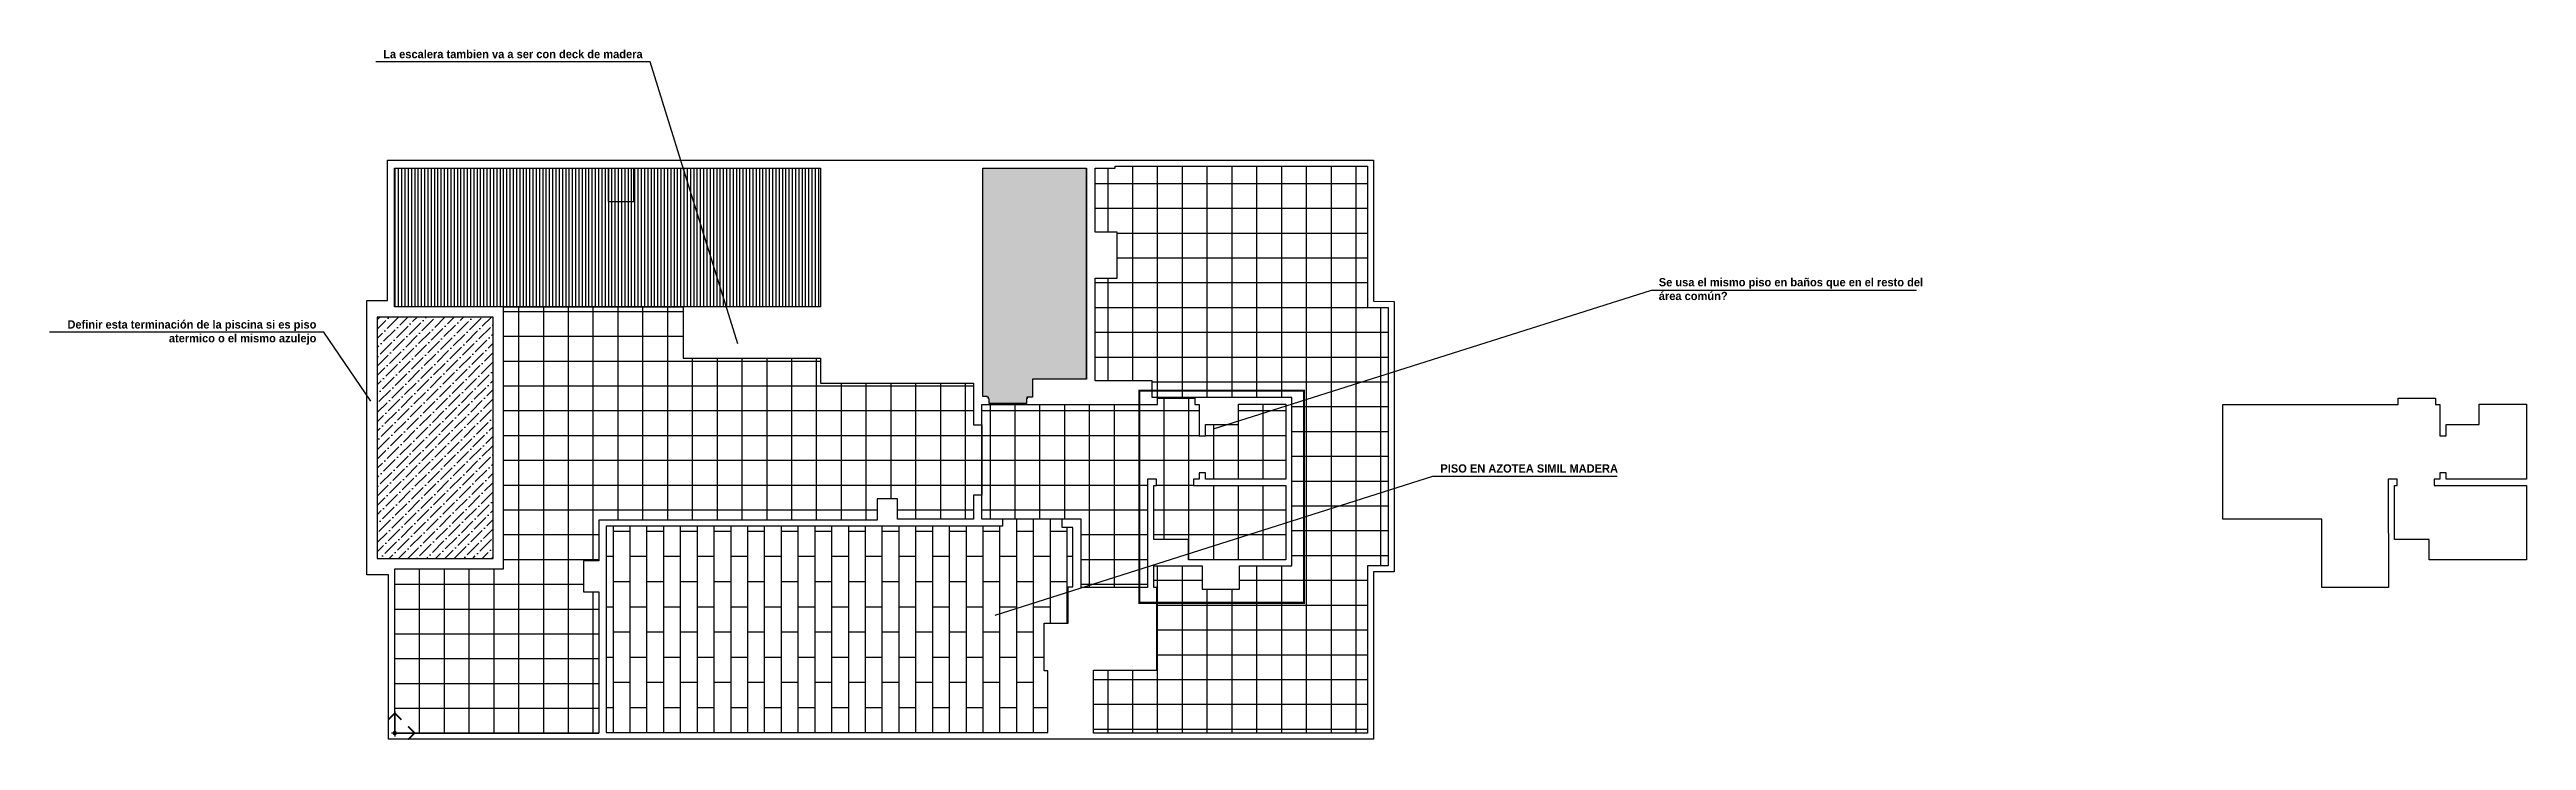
# Model space of a CAD drawing. Header units: metres. Extents: x 320 to 393, y -284 to -70.
# Drawn here: x 333 to 392.9, y -284.4 to -267.7 of the extents above; entities that cross this region are included whole.
import ezdxf

# ---------------------------------------------------------------- set-up
doc = ezdxf.new("R2010")
doc.units = ezdxf.units.M
for name, color, linetype in [('CIELORRASO HT', 123, 'Continuous'), ('contorno', 2, 'Continuous'), ('hatch piso hormigon', 253, 'Continuous'), ('Hatch pisos', 252, 'Continuous'), ('Hatch pisos balcones', 252, 'Continuous')]:
    doc.layers.add(name, color=color, linetype=linetype)
doc.layers.add('CORRECCIONES', color=1, linetype='Continuous', plot=False)
doc.styles.get("Standard").update_dxf_attribs({"font": 'arial.ttf'})
pattern_1 = [(0, (341.3796, -284.189), (0, 0.6), []), (90, (341.3796, -284.189), (-0.6, 4e-17), [])]

msp = doc.modelspace()

# ---------------------------------------------------------------- texts
at = {"layer": 'CORRECCIONES', "char_height": 0.2}
for s, insert, attachment_point in [('{\\fCentury Gothic|b1|i0|c0|p34;La escalera tambien va a ser con deck de madera}', (347.372, -267.663, 0), 3), ('{\\fCentury Gothic|b1|i0|c0|p34;Se usa el mismo piso en baños que en el resto del área común?}', (371.942, -273.181), 1), ('{\\fCentury Gothic|b1|i0|c0|p34;Definir esta terminación de la piscina si es piso atermico o el mismo azulejo}', (339.484, -274.203, 0), 3), ('{\\fCentury Gothic|b1|i0|c0|p34;PISO EN AZOTEA SIMIL MADERA}', (366.661, -277.687, 0), 1)]:
    msp.add_mtext_dynamic_manual_height_columns(s, width=6.47444, gutter_width=0.75, heights=[0], dxfattribs=dict(at, insert=insert, attachment_point=attachment_point))

# ---------------------------------------------------------------- blocks, each defined once
blk = doc.blocks.new('dsdadaaa')
at = {"layer": 'contorno', "color": 1}
for p, q in [((338.433, -127.315), (338.273, -127.315)), ((338.352, -127.395), (338.352, -127.235))]:
    blk.add_line(p, q, dxfattribs=at)
at = {"layer": 'contorno', "color": 3, "const_width": 0.04}
blk.add_lwpolyline([(338.512, -127.635), (338.352, -127.795), (338.192, -127.635), (338.352, -127.795), (338.352, -127.315), (338.832, -127.315), (338.672, -127.475), (338.832, -127.315), (338.672, -127.155)], dxfattribs=at)
at = {"layer": 'contorno', "color": 1}
blk.add_circle((338.353, -127.315), 0.04, dxfattribs=at)

# ---------------------------------------------------------------- hatches: boundary and pattern name
h = msp.add_hatch()
h.set_pattern_fill('ANSI36', color=62, scale=0.05)
h.paths.add_polyline_path([(343.756, -274.126), (340.956, -274.126), (340.956, -279.964), (343.756, -279.964)])
at = {"layer": 'CIELORRASO HT', "transparency": 33554559}
h = msp.add_hatch(dxfattribs=at)
h.set_pattern_fill('ANSI31', color=256, scale=0.025, angle=225)
h.paths.add_polyline_path([(351.676, -270.526), (341.376, -270.526), (341.376, -273.876), (351.676, -273.876)])
at = {"layer": 'hatch piso hormigon', "transparency": 33554559}
h = msp.add_hatch(color=256, dxfattribs=at)
h.dxf.hatch_style = 1
h.paths.add_polyline_path([(358.096, -270.526), (355.596, -270.526), (355.596, -276.05), (355.696, -276.05), (355.696, -276.065), (355.731, -276.065), (355.731, -276.102), (355.746, -276.102), (355.746, -276.215), (356.646, -276.215), (356.646, -276.102), (356.661, -276.102), (356.661, -276.065), (356.796, -276.065), (356.796, -275.626), (358.096, -275.626)])
h = msp.add_hatch(color=256, dxfattribs=at)
h.dxf.hatch_style = 1
h.paths.add_polyline_path([(358.096, -270.526), (355.596, -270.526), (355.596, -276.05), (355.696, -276.05), (355.696, -276.065), (355.731, -276.065), (355.731, -276.102), (355.746, -276.102), (355.746, -276.215), (356.646, -276.215), (356.646, -276.102), (356.661, -276.102), (356.661, -276.065), (356.796, -276.065), (356.796, -275.626), (358.096, -275.626)])
at = {"layer": 'Hatch pisos'}
h = msp.add_hatch(dxfattribs=at)
h.set_pattern_fill('_USER', color=256, scale=0.6, double=1, pattern_type=0)
h.set_pattern_definition([(0, (341.2245, -185.6931), (0, 0.6), []), (90, (341.2245, -185.6931), (-0.6, 4e-17), [])])
h.paths.add_polyline_path([(364.895, -280.141), (365.396, -280.141), (365.396, -273.895), (364.895, -273.893), (364.895, -270.476), (358.796, -270.476), (358.796, -270.526), (358.316, -270.525), (358.316, -272.071), (358.843, -272.071), (358.846, -273.186), (358.313, -273.186), (358.312, -275.664), (359.694, -275.664), (359.694, -276.075), (363.071, -276.075), (363.071, -280.147), (361.805, -280.147), (361.805, -280.712), (360.905, -280.712), (360.905, -280.147), (359.729, -280.147), (359.729, -280.665), (359.807, -280.665), (359.807, -282.665), (358.275, -282.665), (358.275, -284.19), (364.895, -284.19)])
h = msp.add_hatch(dxfattribs=at)
h.set_pattern_fill('_USER', color=256, scale=0.6, double=1, pattern_type=0)
h.set_pattern_definition(pattern_1)
h.paths.add_polyline_path([(348.355, -275.123), (348.355, -273.876), (344.006, -273.876), (344.006, -280.214), (341.38, -280.213), (341.38, -284.189), (346.315, -284.19), (346.315, -280.772), (345.94, -280.772), (345.94, -280.026), (346.315, -280.026), (346.315, -279.041), (353.039, -279.041), (353.039, -278.526), (353.536, -278.526), (353.536, -279.016), (355.376, -279.016), (355.376, -278.433), (355.576, -278.433), (355.576, -276.733), (355.376, -276.733), (355.375, -275.724), (351.676, -275.724), (351.676, -275.123)])
at = {"layer": 'Hatch pisos balcones'}
h = msp.add_hatch(dxfattribs=at)
h.set_pattern_fill('_USER', color=256, scale=0.6, double=1, pattern_type=0)
h.set_pattern_definition(pattern_1)
h.paths.add_polyline_path([(362.921, -276.235), (361.779, -276.235), (361.779, -276.726), (360.979, -276.726), (360.979, -276.997), (360.829, -276.997), (360.829, -276.238), (360.721, -276.238), (360.721, -276.088), (359.821, -276.088), (359.821, -276.238), (355.576, -276.24), (355.576, -279.016), (357.976, -279.016), (357.976, -280.664), (359.583, -280.666), (359.579, -278.047), (359.793, -278.047), (359.793, -278.197), (359.729, -278.197), (359.729, -279.506), (360.571, -279.506), (360.571, -279.997), (362.921, -279.997), (362.921, -278.197), (360.693, -278.197), (360.693, -278.047), (360.829, -278.047), (360.829, -277.897), (360.979, -277.897), (360.979, -278.047), (362.921, -278.047)])
h = msp.add_hatch(dxfattribs=at)
h.set_pattern_fill('AR-BRSTD', color=256, scale=0.006, angle=90, double=1)
h.set_pattern_definition([(90, (341.3795, -284.18884), (-0.406451, 2e-17), []), (180, (341.3795, -284.18884), (-0.40645, -0.6096), [0.40645, -0.40645])])
h.paths.add_polyline_path([(357.083, -281.528), (357.663, -281.528), (357.663, -280.65), (357.776, -280.65), (357.776, -279.216), (357.516, -279.216), (357.516, -279.016), (356.071, -279.016), (356.071, -279.181), (346.49, -279.181), (346.49, -284.155, -0.414204), (346.51, -284.175), (357.173, -284.175), (357.173, -282.68), (357.083, -282.68)])

# ---------------------------------------------------------------- linework, layer by layer
at = {"layer": 'contorno'}
for points in [[(341.23, -284.339), (341.23, -280.363), (340.705, -280.364), (340.705, -273.726), (341.206, -273.726), (341.206, -270.326), (365.045, -270.326), (365.045, -273.744), (365.546, -273.746), (365.546, -280.291), (365.045, -280.291), (365.045, -284.34), (341.23, -284.34)], [(341.376, -270.526), (346.54, -270.526), (346.54, -271.329), (347.161, -271.329), (347.161, -270.526), (351.676, -270.526), (351.676, -273.876), (341.376, -273.876), (341.376, -270.526)], [(355.6, -270.527), (358.1, -270.527), (358.1, -275.627), (356.8, -275.627), (356.8, -276.066), (356.665, -276.066), (356.665, -276.103), (356.65, -276.103), (356.65, -276.216), (355.75, -276.216), (355.75, -276.103), (355.735, -276.103), (355.735, -276.066), (355.7, -276.066), (355.7, -276.051), (355.6, -276.051), (355.6, -270.527)], [(355.601, -270.527), (358.101, -270.527), (358.101, -275.627), (356.801, -275.627), (356.801, -276.066), (356.666, -276.066), (356.666, -276.103), (356.651, -276.103), (356.651, -276.216), (355.751, -276.216), (355.751, -276.103), (355.736, -276.103), (355.736, -276.066), (355.701, -276.066), (355.701, -276.051), (355.601, -276.051), (355.601, -270.527)], [(358.796, -270.476), (364.895, -270.476), (364.895, -273.893), (365.396, -273.895), (365.396, -280.141), (364.895, -280.141), (364.895, -284.19), (358.275, -284.19), (358.275, -282.665), (359.807, -282.665), (359.807, -280.665), (359.729, -280.665), (359.729, -280.147), (360.905, -280.147), (360.905, -280.712), (361.805, -280.712), (361.805, -280.147), (363.071, -280.147), (363.071, -276.075), (359.694, -276.075), (359.694, -275.664), (358.312, -275.664), (358.313, -273.186), (358.846, -273.186), (358.843, -272.071), (358.316, -272.071), (358.316, -270.525), (358.796, -270.526), (358.796, -270.476)], [(344.006, -273.876), (348.355, -273.876), (348.355, -275.123), (351.676, -275.123), (351.676, -275.724), (355.375, -275.724), (355.376, -276.733), (355.576, -276.733), (355.576, -278.433), (355.376, -278.433), (355.376, -279.016), (353.536, -279.016), (353.536, -278.526), (353.039, -278.526), (353.039, -279.041), (346.315, -279.041), (346.315, -280.026), (345.94, -280.026), (345.94, -280.772), (346.315, -280.772), (346.315, -284.19), (341.38, -284.189), (341.38, -280.213), (344.006, -280.214), (344.006, -273.876)], [(355.576, -276.24), (359.821, -276.238), (359.821, -276.088), (360.721, -276.088), (360.721, -276.238), (360.829, -276.238), (360.829, -276.997), (360.979, -276.997), (360.979, -276.726), (361.779, -276.726), (361.779, -276.235), (362.921, -276.235), (362.921, -278.047), (360.979, -278.047), (360.979, -277.897), (360.829, -277.897), (360.829, -278.047), (360.693, -278.047), (360.693, -278.197), (362.921, -278.197), (362.921, -279.997), (360.571, -279.997), (360.571, -279.506), (359.729, -279.506), (359.729, -278.197), (359.793, -278.197), (359.793, -278.047), (359.579, -278.047), (359.583, -280.666), (357.976, -280.664), (357.976, -279.016), (355.576, -279.016), (355.576, -276.24)], [(385.576, -276.24), (389.821, -276.238), (389.821, -276.088), (390.721, -276.088), (390.721, -276.238), (390.829, -276.238), (390.829, -276.997), (390.979, -276.997), (390.979, -276.726), (391.779, -276.726), (391.779, -276.235), (392.921, -276.235), (392.921, -278.047), (390.979, -278.047), (390.979, -277.897), (390.829, -277.897), (390.829, -278.047), (390.693, -278.047), (390.693, -278.197), (392.921, -278.197), (392.921, -279.997), (390.571, -279.997), (390.571, -279.506), (389.729, -279.506), (389.729, -278.197), (389.793, -278.197), (389.793, -278.047), (389.579, -278.047), (389.583, -280.666), (387.976, -280.664), (387.976, -279.016), (385.576, -279.016), (385.576, -276.24)], [(357.776, -279.216), (357.516, -279.216), (357.516, -279.016), (356.071, -279.016), (356.071, -279.181), (346.49, -279.181), (346.49, -284.175), (357.173, -284.175), (357.173, -282.68), (357.083, -282.68), (357.083, -281.528), (357.663, -281.528), (357.663, -280.65), (357.776, -280.65), (357.776, -279.216)]]:
    msp.add_lwpolyline(points, dxfattribs=at)
for points in [[(351.676, -273.876), (341.376, -273.876), (341.376, -270.526), (351.676, -270.526)], [(340.956, -279.964), (343.756, -279.964), (343.756, -274.126), (340.956, -274.126)]]:
    msp.add_lwpolyline(points, close=True, dxfattribs=at)
at = {"layer": 'CORRECCIONES', "elevation": 0}
for points in [[(349.675, -274.774), (347.551, -267.954), (340.919, -267.954)], [(340.801, -276.156), (339.664, -274.493), (333.032, -274.493)], [(355.893, -281.339), (366.482, -277.978), (370.934, -277.978)]]:
    msp.add_lwpolyline(points, dxfattribs=at)
at = {"layer": 'CORRECCIONES'}
msp.add_lwpolyline([(361.174, -276.832), (371.763, -273.471), (378.174, -273.471)], dxfattribs=at)
at = {"layer": 'CORRECCIONES', "color": 1, "const_width": 0.05}
msp.add_lwpolyline([(363.366, -275.903), (359.382, -275.903), (359.382, -281.039), (363.366, -281.039)], close=True, dxfattribs=at)

# ---------------------------------------------------------------- block references
at = {"layer": 'contorno', "xscale": -1, "rotation": 180}
msp.add_blockref('dsdadaaa', (3.027, -411.504), dxfattribs=at)

msp.set_redraw_order([(e.dxf.handle, doc.entitydb.next_handle()) for e in msp.query("TEXT MTEXT ATTDEF DIMENSION ARC_DIMENSION")])  # texts and dimensions are drawn at this point

doc.saveas('drawing.dxf')
